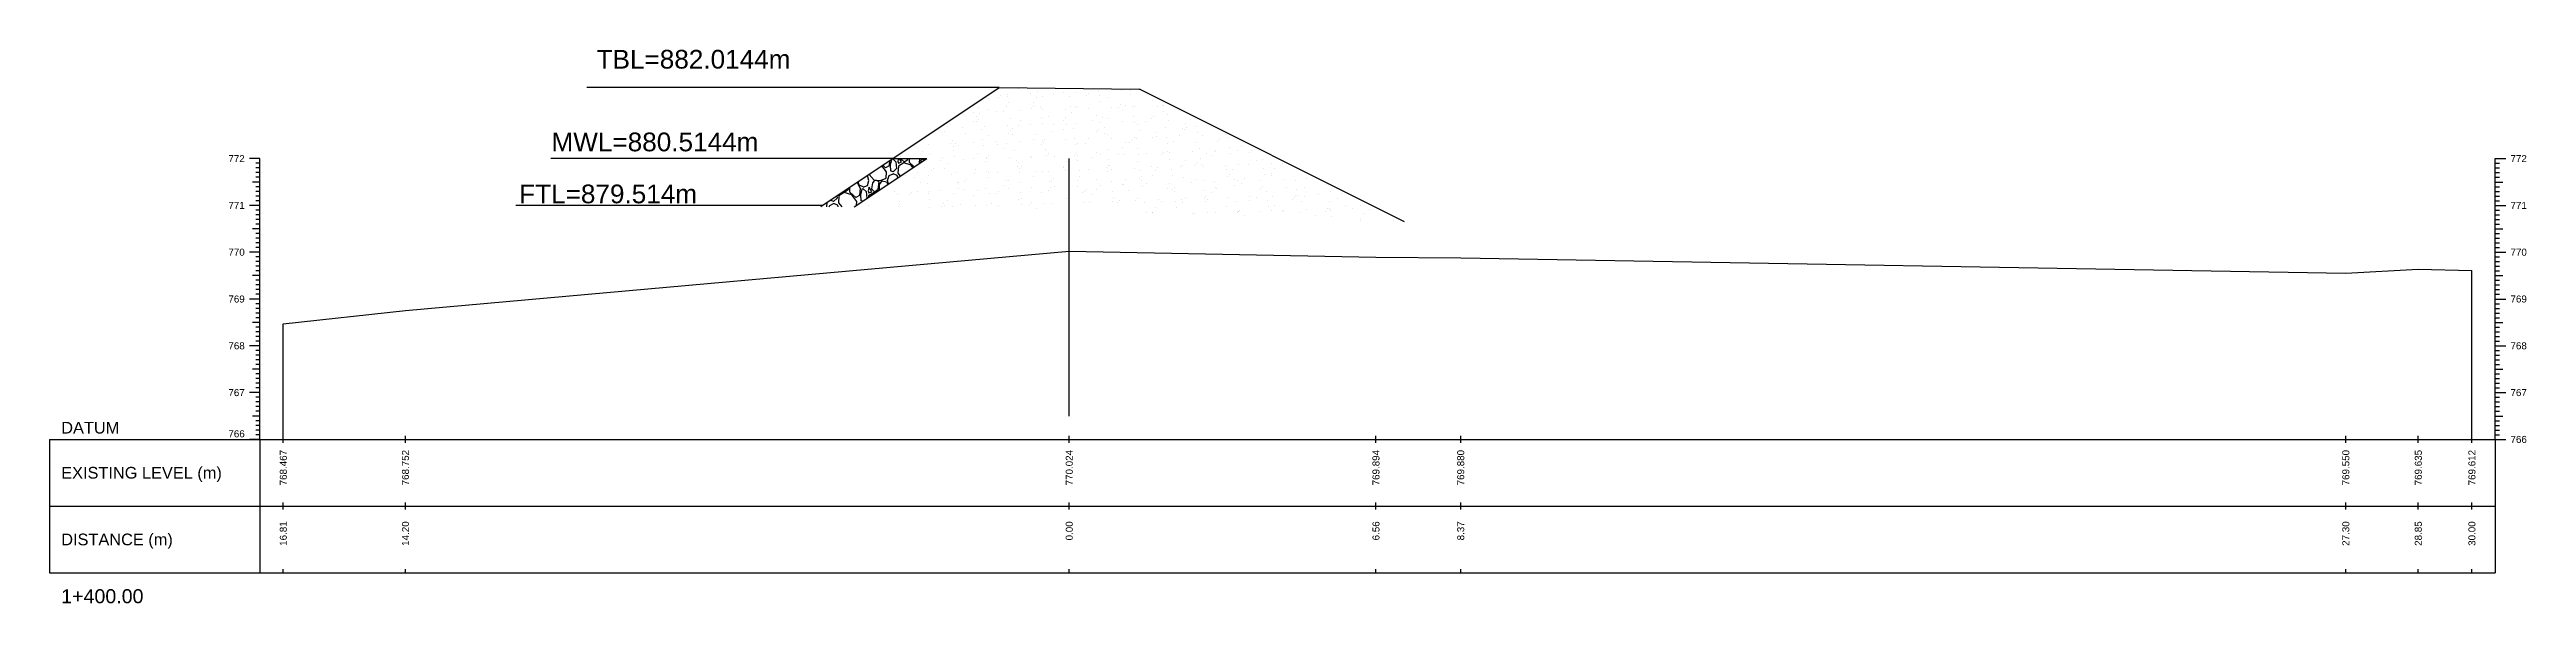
# Model space of a CAD drawing. Header units: millimetres. Extents: x 505 to 14020, y 627 to 6964.
# Drawn here: x 10190 to 10720, y 5334 to 5452 of the extents above; entities that cross this region are included whole.
import ezdxf
from ezdxf.enums import TextEntityAlignment as Align

# ---------------------------------------------------------------- set-up
doc = ezdxf.new("R2010")
doc.units = ezdxf.units.MM
for name, color, linetype in [('CL', 4, 'Continuous'), ('CS_Drawing', 7, 'Continuous'), ('GL', 3, 'Continuous')]:
    doc.layers.add(name, color=color, linetype=linetype)
doc.styles.get("Standard").update_dxf_attribs({"font": 'arial.ttf'})

msp = doc.modelspace()

# ---------------------------------------------------------------- texts
at = {"color": 1, "insert": (10348.361, 5451.779), "char_height": 4, "attachment_point": 3}
msp.add_mtext_dynamic_manual_height_columns('TBL=882.0144m', width=39.40702, gutter_width=20, heights=[0], dxfattribs=at)
at = {"color": 4, "insert": (10341.499, 5434.107), "char_height": 4, "attachment_point": 3}
msp.add_mtext_dynamic_manual_height_columns('MWL=880.5144m', width=39.40702, gutter_width=20, heights=[0], dxfattribs=at)
at = {"color": 6, "insert": (10328.386, 5423.001), "char_height": 4, "attachment_point": 3}
msp.add_mtext_dynamic_manual_height_columns('FTL=879.514m', width=39.40702, gutter_width=20, heights=[0], dxfattribs=at)
at = {"layer": 'CS_Drawing'}
for s, p in [('772', (10231.638, 5428.546)), ('771', (10231.638, 5418.546)), ('770', (10231.638, 5408.546)), ('769', (10231.638, 5398.546)), ('768', (10231.638, 5388.546)), ('767', (10231.638, 5378.546))]:
    msp.add_text(s, height=1.5, dxfattribs=at).set_placement(p, align=Align.MIDDLE_RIGHT)
for s, height, p in [('772', 1.5, (10716.238, 5428.546)), ('771', 1.5, (10716.238, 5418.546)), ('770', 1.5, (10716.238, 5408.546)), ('769', 1.5, (10716.238, 5398.546)), ('768', 1.5, (10716.238, 5388.546)), ('767', 1.5, (10716.238, 5378.546)), ('DATUM', 2.5, (10192.388, 5371.046)), ('766', 1.5, (10716.238, 5368.546)), ('766', 1.5, (10716.238, 5368.546)), ('EXISTING LEVEL (m)', 2.5, (10192.388, 5361.421)), ('DISTANCE (m)', 2.5, (10192.388, 5347.171)), ('1+400.00', 3, (10192.388, 5335.046))]:
    msp.add_text(s, height=height, dxfattribs=at).set_placement(p, align=Align.MIDDLE_LEFT)
msp.add_text('766', height=1.5, dxfattribs=at).set_placement((10231.638, 5368.996), align=Align.RIGHT)
for s, p in [('768.467', (10239.888, 5366.296)), ('768.752', (10266.008, 5366.296)), ('770.024', (10407.983, 5366.296)), ('769.894', (10473.585, 5366.296)), ('769.880', (10491.706, 5366.296)), ('769.550', (10681.008, 5366.296)), ('769.635', (10696.52, 5366.296)), ('769.612', (10707.988, 5366.296)), ('16.81', (10239.888, 5351.046)), ('14.20', (10266.008, 5351.046)), ('0.00', (10407.983, 5351.046)), ('6.56', (10473.585, 5351.046)), ('8.37', (10491.706, 5351.046)), ('27.30', (10681.008, 5351.046)), ('28.85', (10696.52, 5351.046)), ('30.00', (10707.988, 5351.046))]:
    msp.add_text(s, height=1.5, rotation=90, dxfattribs=at).set_placement(p, align=Align.MIDDLE_RIGHT)

# ---------------------------------------------------------------- linework, layer by layer
at = {"color": 1}
msp.add_line((10392.989, 5443.711), (10304.823, 5443.711), dxfattribs=at)
for p, q in [((10354.85, 5418.285), (10392.989, 5443.711)), ((10392.989, 5443.711), (10422.987, 5443.381)), ((10479.711, 5415.019), (10422.987, 5443.381)), ((10361.971, 5418.225), (10377.524, 5428.593)), ((10370.242, 5428.546), (10377.524, 5428.593))]:
    msp.add_line(p, q)
at = {"linetype": 'Continuous'}
for p, q in [((10390.707, 5441.388), (10390.707, 5441.388)), ((10392.816, 5441.632), (10392.816, 5441.632)), ((10393.245, 5442.1), (10393.245, 5442.1)), ((10394.768, 5442.217), (10394.768, 5442.217)), ((10394.847, 5441.844), (10394.847, 5441.844)), ((10397.067, 5443.439), (10397.067, 5443.439)), ((10399.662, 5442.377), (10399.662, 5442.377)), ((10400.971, 5441.634), (10400.971, 5441.634)), ((10401.29, 5442.864), (10401.29, 5442.864)), ((10402.27, 5441.88), (10402.27, 5441.88)), ((10404.556, 5442.537), (10404.556, 5442.537)), ((10406.649, 5442.615), (10406.649, 5442.615)), ((10408.012, 5441.755), (10408.012, 5441.755)), ((10409.45, 5442.697), (10409.45, 5442.697)), ((10411.586, 5441.979), (10411.586, 5441.979)), ((10412.015, 5442.447), (10412.015, 5442.447)), ((10414.344, 5442.857), (10414.344, 5442.857)), ((10414.552, 5442.032), (10414.552, 5442.032)), ((10414.726, 5440.71), (10414.726, 5440.71)), ((10416.163, 5441.683), (10416.163, 5441.683)), ((10419.238, 5443.017), (10419.238, 5443.017)), ((10420.994, 5443.052), (10420.994, 5443.052)), ((10421.04, 5442.227), (10421.04, 5442.227)), ((10425.745, 5440.859), (10425.745, 5440.859)), ((10381.89, 5435.48), (10381.89, 5435.48)), ((10382.485, 5435.838), (10382.485, 5435.838)), ((10387.568, 5436.46), (10387.568, 5436.46)), ((10387.608, 5438.471), (10387.608, 5438.471)), ((10388.046, 5436.426), (10388.046, 5436.426)), ((10388.25, 5437.532), (10388.25, 5437.532)), ((10388.475, 5436.894), (10388.475, 5436.894)), ((10388.579, 5439.502), (10388.579, 5439.502)), ((10388.753, 5438.18), (10388.753, 5438.18)), ((10389.958, 5435.408), (10389.958, 5435.408)), ((10390.5, 5439.104), (10390.5, 5439.104)), ((10392.502, 5438.631), (10392.502, 5438.631)), ((10393.928, 5438.512), (10393.928, 5438.512)), ((10394.61, 5439.583), (10394.61, 5439.583)), ((10394.852, 5435.568), (10394.852, 5435.568)), ((10395.021, 5440.522), (10395.021, 5440.522)), ((10395.476, 5437.072), (10395.476, 5437.072)), ((10397.081, 5435.529), (10397.081, 5435.529)), ((10397.396, 5438.791), (10397.396, 5438.791)), ((10397.499, 5436.674), (10397.499, 5436.674)), ((10399.747, 5435.728), (10399.747, 5435.728)), ((10399.816, 5439.202), (10399.816, 5439.202)), ((10400.245, 5439.67), (10400.245, 5439.67)), ((10400.288, 5440.563), (10400.288, 5440.563)), ((10401.744, 5439.414), (10401.744, 5439.414)), ((10402.016, 5437.349), (10402.016, 5437.349)), ((10402.19, 5436.026), (10402.19, 5436.026)), ((10402.29, 5438.951), (10402.29, 5438.951)), ((10403.442, 5437.58), (10403.442, 5437.58)), ((10404.641, 5435.888), (10404.641, 5435.888)), ((10406.816, 5436.773), (10406.816, 5436.773)), ((10407.184, 5439.111), (10407.184, 5439.111)), ((10407.245, 5437.241), (10407.245, 5437.241)), ((10407.346, 5435.776), (10407.346, 5435.776)), ((10408.284, 5439.69), (10408.284, 5439.69)), ((10408.458, 5438.368), (10408.458, 5438.368)), ((10409.27, 5439.451), (10409.27, 5439.451)), ((10409.535, 5436.048), (10409.535, 5436.048)), ((10409.802, 5439.632), (10409.802, 5439.632)), ((10412.079, 5439.271), (10412.079, 5439.271)), ((10413.024, 5436.756), (10413.024, 5436.756)), ((10413.706, 5437.827), (10413.706, 5437.827)), ((10414.429, 5436.208), (10414.429, 5436.208)), ((10415.18, 5437.26), (10415.18, 5437.26)), ((10416.269, 5437.021), (10416.269, 5437.021)), ((10416.973, 5439.431), (10416.973, 5439.431)), ((10418.586, 5439.549), (10418.586, 5439.549)), ((10419.015, 5440.017), (10419.015, 5440.017)), ((10419.323, 5436.368), (10419.323, 5436.368)), ((10419.384, 5438.807), (10419.384, 5438.807)), ((10420.066, 5439.878), (10420.066, 5439.878)), ((10421.448, 5439.602), (10421.448, 5439.602)), ((10421.72, 5437.537), (10421.72, 5437.537)), ((10421.867, 5439.591), (10421.867, 5439.591)), ((10421.894, 5436.215), (10421.894, 5436.215)), ((10422.537, 5435.825), (10422.537, 5435.825)), ((10424.217, 5436.528), (10424.217, 5436.528)), ((10425.586, 5437.12), (10425.586, 5437.12)), ((10426.015, 5437.588), (10426.015, 5437.588)), ((10426.761, 5439.751), (10426.761, 5439.751)), ((10427.988, 5439.879), (10427.988, 5439.879)), ((10428.04, 5439.798), (10428.04, 5439.798)), ((10428.162, 5438.557), (10428.162, 5438.557)), ((10428.898, 5437.876), (10428.898, 5437.876)), ((10429.111, 5436.688), (10429.111, 5436.688)), ((10432.802, 5436.071), (10432.802, 5436.071)), ((10434.005, 5436.848), (10434.005, 5436.848)), ((10435.157, 5435.384), (10435.157, 5435.384)), ((10377.789, 5431.654), (10377.789, 5431.654)), ((10380.17, 5435.088), (10380.17, 5435.088)), ((10381.207, 5434.409), (10381.207, 5434.409)), ((10382.683, 5431.814), (10382.683, 5431.814)), ((10382.939, 5432.388), (10382.939, 5432.388)), ((10383.211, 5430.323), (10383.211, 5430.323)), ((10383.275, 5431.22), (10383.275, 5431.22)), ((10383.704, 5431.688), (10383.704, 5431.688)), ((10384.361, 5431.426), (10384.361, 5431.426)), ((10385.064, 5435.248), (10385.064, 5435.248)), ((10385.729, 5433.897), (10385.729, 5433.897)), ((10387.577, 5431.974), (10387.577, 5431.974)), ((10389.208, 5434.73), (10389.208, 5434.73)), ((10389.479, 5432.665), (10389.479, 5432.665)), ((10389.653, 5431.343), (10389.653, 5431.343)), ((10390.721, 5433.478), (10390.721, 5433.478)), ((10392.471, 5432.134), (10392.471, 5432.134)), ((10392.729, 5431.468), (10392.729, 5431.468)), ((10393.942, 5430.602), (10393.942, 5430.602)), ((10394.625, 5431.673), (10394.625, 5431.673)), ((10395.046, 5433.996), (10395.046, 5433.996)), ((10395.475, 5434.464), (10395.475, 5434.464)), ((10395.748, 5435.007), (10395.748, 5435.007)), ((10395.922, 5433.685), (10395.922, 5433.685)), ((10396.376, 5430.235), (10396.376, 5430.235)), ((10397.365, 5432.294), (10397.365, 5432.294)), ((10400.303, 5432.653), (10400.303, 5432.653)), ((10400.985, 5433.724), (10400.985, 5433.724)), ((10402.045, 5431.567), (10402.045, 5431.567)), ((10402.259, 5432.454), (10402.259, 5432.454)), ((10402.474, 5432.035), (10402.474, 5432.035)), ((10402.644, 5432.576), (10402.644, 5432.576)), ((10402.916, 5430.511), (10402.916, 5430.511)), ((10404.499, 5434.245), (10404.499, 5434.245)), ((10406.663, 5434.705), (10406.663, 5434.705)), ((10407.153, 5432.614), (10407.153, 5432.614)), ((10408.912, 5434.918), (10408.912, 5434.918)), ((10409.184, 5432.853), (10409.184, 5432.853)), ((10409.358, 5431.531), (10409.358, 5431.531)), ((10409.817, 5431.722), (10409.817, 5431.722)), ((10411.499, 5431.815), (10411.499, 5431.815)), ((10412.047, 5432.774), (10412.047, 5432.774)), ((10413.816, 5434.343), (10413.816, 5434.343)), ((10414.245, 5434.811), (10414.245, 5434.811)), ((10415.452, 5435.195), (10415.452, 5435.195)), ((10415.626, 5433.873), (10415.626, 5433.873)), ((10416.08, 5430.423), (10416.08, 5430.423)), ((10416.177, 5433.773), (10416.177, 5433.773)), ((10416.942, 5432.934), (10416.942, 5432.934)), ((10419.398, 5430.897), (10419.398, 5430.897)), ((10420.081, 5431.969), (10420.081, 5431.969)), ((10420.815, 5431.914), (10420.815, 5431.914)), ((10421.244, 5432.382), (10421.244, 5432.382)), ((10421.836, 5433.094), (10421.836, 5433.094)), ((10422.348, 5432.765), (10422.348, 5432.765)), ((10422.62, 5430.7), (10422.62, 5430.7)), ((10423.269, 5434.592), (10423.269, 5434.592)), ((10425.759, 5432.949), (10425.759, 5432.949)), ((10426.441, 5434.02), (10426.441, 5434.02)), ((10426.73, 5433.254), (10426.73, 5433.254)), ((10428.617, 5435.107), (10428.617, 5435.107)), ((10428.888, 5433.042), (10428.888, 5433.042)), ((10429.062, 5431.72), (10429.062, 5431.72)), ((10430.269, 5432.162), (10430.269, 5432.162)), ((10431.624, 5433.414), (10431.624, 5433.414)), ((10432.119, 5435), (10432.119, 5435)), ((10432.586, 5434.69), (10432.586, 5434.69)), ((10433.015, 5435.158), (10433.015, 5435.158)), ((10435.273, 5432.017), (10435.273, 5432.017)), ((10435.331, 5434.062), (10435.331, 5434.062)), ((10435.785, 5430.612), (10435.785, 5430.612)), ((10436.518, 5433.574), (10436.518, 5433.574)), ((10439.147, 5430.148), (10439.147, 5430.148)), ((10439.176, 5430.213), (10439.176, 5430.213)), ((10439.585, 5432.261), (10439.585, 5432.261)), ((10440.014, 5432.729), (10440.014, 5432.729)), ((10441.412, 5433.734), (10441.412, 5433.734)), ((10442.053, 5432.953), (10442.053, 5432.953)), ((10442.325, 5430.888), (10442.325, 5430.888)), ((10444.041, 5430.308), (10444.041, 5430.308)), ((10444.855, 5431.193), (10444.855, 5431.193)), ((10447.014, 5430.299), (10447.014, 5430.299)), ((10365.146, 5423.886), (10364.835, 5424.942)), ((10365.176, 5425.169), (10366.289, 5423.95)), ((10368.892, 5425.728), (10367.914, 5426.994)), ((10368.702, 5426.553), (10368.085, 5427.108)), ((10369.464, 5426.998), (10368.702, 5426.553)), ((10368.829, 5424.394), (10368.892, 5425.728)), ((10369.083, 5423.886), (10369.464, 5424.902)), ((10369.551, 5428.085), (10369.464, 5426.998)), ((10369.464, 5424.902), (10370.289, 5425.283)), ((10369.963, 5428.36), (10369.654, 5427.125)), ((10369.654, 5427.125), (10369.781, 5425.918)), ((10370.289, 5425.728), (10369.781, 5425.918)), ((10370.289, 5428.458), (10370.033, 5428.407)), ((10370.289, 5428.458), (10370.924, 5427.887)), ((10371.051, 5426.426), (10370.289, 5425.728)), ((10371.178, 5424.966), (10370.289, 5425.283)), ((10370.924, 5427.887), (10371.051, 5426.426)), ((10371.327, 5424.462), (10371.178, 5424.966)), ((10371.485, 5428.554), (10371.305, 5428.014)), ((10371.305, 5428.014), (10371.496, 5427.569)), ((10371.432, 5426.934), (10371.305, 5425.41)), ((10371.305, 5425.41), (10371.852, 5424.812)), ((10372.575, 5427.633), (10371.432, 5426.934)), ((10371.496, 5427.569), (10372.131, 5427.823)), ((10372.131, 5427.823), (10371.692, 5428.556)), ((10371.934, 5428.911), (10371.934, 5428.911)), ((10372.082, 5428.558), (10372.067, 5428.458)), ((10372.067, 5428.458), (10372.702, 5427.823)), ((10374.163, 5427.125), (10372.575, 5427.633)), ((10372.702, 5427.823), (10373.464, 5428.331)), ((10372.979, 5424.845), (10372.979, 5424.845)), ((10373.464, 5428.331), (10373.493, 5428.567)), ((10373.782, 5427.696), (10373.782, 5428.569)), ((10374.802, 5426.778), (10373.782, 5427.696)), ((10374.557, 5426.615), (10374.163, 5427.125)), ((10375.544, 5425.519), (10375.544, 5425.519)), ((10375.941, 5428.583), (10375.852, 5427.479)), ((10376.322, 5428.395), (10376.141, 5427.671)), ((10376.639, 5428.458), (10376.322, 5428.395)), ((10376.639, 5428.458), (10376.93, 5428.197)), ((10376.671, 5430.046), (10376.671, 5430.046)), ((10376.943, 5427.981), (10376.943, 5427.981)), ((10377.117, 5426.659), (10377.117, 5426.659)), ((10377.873, 5425.005), (10377.873, 5425.005)), ((10378, 5429.375), (10378, 5429.375)), ((10378.505, 5426.013), (10378.505, 5426.013)), ((10378.934, 5426.482), (10378.934, 5426.482)), ((10380.417, 5428.228), (10380.417, 5428.228)), ((10380.959, 5428.691), (10380.959, 5428.691)), ((10381.222, 5426.499), (10381.222, 5426.499)), ((10381.904, 5427.57), (10381.904, 5427.57)), ((10382.767, 5425.165), (10382.767, 5425.165)), ((10383.385, 5429.001), (10383.385, 5429.001)), ((10383.84, 5425.551), (10383.84, 5425.551)), ((10385.311, 5428.388), (10385.311, 5428.388)), ((10387.582, 5428.551), (10387.582, 5428.551)), ((10387.662, 5425.325), (10387.662, 5425.325)), ((10387.958, 5426.262), (10387.958, 5426.262)), ((10388.264, 5429.622), (10388.264, 5429.622)), ((10390.108, 5427.893), (10390.108, 5427.893)), ((10390.205, 5428.548), (10390.205, 5428.548)), ((10390.275, 5428.79), (10390.275, 5428.79)), ((10390.38, 5425.828), (10390.38, 5425.828)), ((10390.704, 5429.258), (10390.704, 5429.258)), ((10390.735, 5425.568), (10390.735, 5425.568)), ((10392.556, 5425.485), (10392.556, 5425.485)), ((10395.1, 5428.708), (10395.1, 5428.708)), ((10396.648, 5428.17), (10396.648, 5428.17)), ((10396.822, 5426.848), (10396.822, 5426.848)), ((10397.096, 5427.619), (10397.096, 5427.619)), ((10397.275, 5426.361), (10397.275, 5426.361)), ((10397.45, 5425.645), (10397.45, 5425.645)), ((10397.704, 5426.829), (10397.704, 5426.829)), ((10399.729, 5429.038), (10399.729, 5429.038)), ((10399.994, 5428.868), (10399.994, 5428.868)), ((10401, 5425.814), (10401, 5425.814)), ((10402.344, 5425.805), (10402.344, 5425.805)), ((10403.09, 5429.189), (10403.09, 5429.189)), ((10403.456, 5429.67), (10403.456, 5429.67)), ((10403.544, 5425.739), (10403.544, 5425.739)), ((10404.888, 5429.028), (10404.888, 5429.028)), ((10406.678, 5426.795), (10406.678, 5426.795)), ((10406.728, 5426.609), (10406.728, 5426.609)), ((10407.238, 5425.965), (10407.238, 5425.965)), ((10407.36, 5427.866), (10407.36, 5427.866)), ((10409.045, 5429.137), (10409.045, 5429.137)), ((10409.474, 5429.605), (10409.474, 5429.605)), ((10409.782, 5429.188), (10409.782, 5429.188)), ((10409.812, 5428.081), (10409.812, 5428.081)), ((10410.084, 5426.016), (10410.084, 5426.016)), ((10412.132, 5426.125), (10412.132, 5426.125)), ((10413.038, 5428.846), (10413.038, 5428.846)), ((10413.72, 5429.917), (10413.72, 5429.917)), ((10414.676, 5429.348), (10414.676, 5429.348)), ((10416.045, 5426.708), (10416.045, 5426.708)), ((10416.191, 5425.863), (10416.191, 5425.863)), ((10416.352, 5428.358), (10416.352, 5428.358)), ((10416.474, 5427.176), (10416.474, 5427.176)), ((10416.526, 5427.036), (10416.526, 5427.036)), ((10417.026, 5426.285), (10417.026, 5426.285)), ((10418.499, 5429.386), (10418.499, 5429.386)), ((10419.57, 5429.508), (10419.57, 5429.508)), ((10421.921, 5426.445), (10421.921, 5426.445)), ((10422.552, 5427.915), (10422.552, 5427.915)), ((10422.794, 5429.378), (10422.794, 5429.378)), ((10423.249, 5425.928), (10423.249, 5425.928)), ((10424.464, 5429.668), (10424.464, 5429.668)), ((10425.498, 5426.956), (10425.498, 5426.956)), ((10425.773, 5425.039), (10425.773, 5425.039)), ((10426.456, 5426.11), (10426.456, 5426.11)), ((10426.815, 5426.605), (10426.815, 5426.605)), ((10427.815, 5429.484), (10427.815, 5429.484)), ((10428.244, 5429.952), (10428.244, 5429.952)), ((10428.912, 5429.966), (10428.912, 5429.966)), ((10429.358, 5429.828), (10429.358, 5429.828)), ((10429.517, 5428.27), (10429.517, 5428.27)), ((10429.789, 5426.205), (10429.789, 5426.205)), ((10429.963, 5424.883), (10429.963, 5424.883)), ((10431.709, 5426.765), (10431.709, 5426.765)), ((10432.134, 5427.09), (10432.134, 5427.09)), ((10432.816, 5428.161), (10432.816, 5428.161)), ((10434.253, 5429.988), (10434.253, 5429.988)), ((10434.815, 5427.055), (10434.815, 5427.055)), ((10435.244, 5427.523), (10435.244, 5427.523)), ((10436.057, 5428.547), (10436.057, 5428.547)), ((10436.231, 5427.225), (10436.231, 5427.225)), ((10436.603, 5426.925), (10436.603, 5426.925)), ((10437.269, 5429.733), (10437.269, 5429.733)), ((10438.494, 5429.142), (10438.494, 5429.142)), ((10441.497, 5427.085), (10441.497, 5427.085)), ((10441.647, 5426.159), (10441.647, 5426.159)), ((10442.244, 5425.093), (10442.244, 5425.093)), ((10442.499, 5429.566), (10442.499, 5429.566)), ((10442.953, 5426.116), (10442.953, 5426.116)), ((10444.268, 5427.303), (10444.268, 5427.303)), ((10446.391, 5427.245), (10446.391, 5427.245)), ((10446.585, 5429.831), (10446.585, 5429.831)), ((10448.008, 5428.21), (10448.008, 5428.21)), ((10449.221, 5428.458), (10449.221, 5428.458)), ((10449.493, 5426.393), (10449.493, 5426.393)), ((10449.667, 5425.071), (10449.667, 5425.071)), ((10451.229, 5425.334), (10451.229, 5425.334)), ((10451.268, 5424.874), (10451.268, 5424.874)), ((10451.285, 5427.405), (10451.285, 5427.405)), ((10451.912, 5426.406), (10451.912, 5426.406)), ((10453.585, 5427.402), (10453.585, 5427.402)), ((10357.061, 5419.759), (10357.081, 5419.568)), ((10357.589, 5419.378), (10357.081, 5419.568)), ((10358.351, 5420.076), (10357.589, 5419.378)), ((10358.307, 5420.589), (10358.351, 5420.076)), ((10358.732, 5420.584), (10358.605, 5419.06)), ((10359.875, 5421.283), (10358.732, 5420.584)), ((10359.855, 5421.621), (10360.002, 5421.473)), ((10361.463, 5420.775), (10359.875, 5421.283)), ((10360.002, 5421.473), (10360.764, 5421.981)), ((10360.764, 5421.981), (10360.796, 5422.249)), ((10361.082, 5421.346), (10361.082, 5422.439)), ((10362.352, 5420.203), (10361.082, 5421.346)), ((10362.542, 5419.378), (10361.463, 5420.775)), ((10363.114, 5420.648), (10362.352, 5420.203)), ((10362.603, 5423.453), (10363.241, 5422.235)), ((10363.05, 5422.87), (10362.822, 5423.6)), ((10363.939, 5422.489), (10363.05, 5422.87)), ((10363.241, 5422.235), (10363.114, 5420.648)), ((10363.622, 5422.045), (10363.304, 5420.775)), ((10363.304, 5420.775), (10363.431, 5419.568)), ((10363.787, 5419.435), (10363.431, 5419.568)), ((10363.939, 5422.108), (10363.622, 5422.045)), ((10363.939, 5422.426), (10364.828, 5422.807)), ((10363.939, 5422.108), (10364.574, 5421.537)), ((10364.574, 5421.537), (10364.701, 5420.076)), ((10364.701, 5420.076), (10364.576, 5419.961)), ((10364.828, 5422.807), (10365.146, 5423.886)), ((10365.209, 5422.426), (10364.955, 5421.664)), ((10364.955, 5421.664), (10365.146, 5421.219)), ((10365.082, 5420.584), (10365.057, 5420.282)), ((10366.225, 5421.283), (10365.082, 5420.584)), ((10365.146, 5421.219), (10365.781, 5421.473)), ((10365.781, 5421.473), (10365.209, 5422.426)), ((10365.908, 5423.378), (10365.717, 5422.108)), ((10365.717, 5422.108), (10366.352, 5421.473)), ((10366.352, 5423.886), (10365.908, 5423.378)), ((10366.45, 5421.211), (10366.225, 5421.283)), ((10366.289, 5423.95), (10367.622, 5423.886)), ((10366.733, 5423.886), (10366.352, 5423.886)), ((10366.352, 5421.473), (10367.114, 5421.981)), ((10367.305, 5423.569), (10366.733, 5423.886)), ((10367.114, 5421.981), (10367.305, 5423.569)), ((10367.432, 5422.997), (10368.003, 5423.823)), ((10367.432, 5421.865), (10367.432, 5422.997)), ((10367.622, 5423.886), (10368.829, 5424.394)), ((10368.003, 5423.823), (10368.892, 5423.569)), ((10368.501, 5422.396), (10368.501, 5422.396)), ((10368.892, 5423.569), (10369.176, 5423.028)), ((10369.321, 5423.125), (10369.083, 5423.886)), ((10370.598, 5421.411), (10370.598, 5421.411)), ((10371.303, 5420.867), (10371.303, 5420.867)), ((10373.734, 5420.807), (10373.734, 5420.807)), ((10374.163, 5421.276), (10374.163, 5421.276)), ((10374.861, 5424.448), (10374.861, 5424.448)), ((10375.492, 5421.571), (10375.492, 5421.571)), ((10376.188, 5423.485), (10376.188, 5423.485)), ((10377.571, 5423.209), (10377.571, 5423.209)), ((10377.843, 5421.144), (10377.843, 5421.144)), ((10378.014, 5421.465), (10378.014, 5421.465)), ((10378.017, 5419.822), (10378.017, 5419.822)), ((10380.386, 5421.731), (10380.386, 5421.731)), ((10381.918, 5419.66), (10381.918, 5419.66)), ((10383.188, 5421.056), (10383.188, 5421.056)), ((10384.111, 5423.486), (10384.111, 5423.486)), ((10384.285, 5422.164), (10384.285, 5422.164)), ((10384.375, 5423.516), (10384.375, 5423.516)), ((10385.28, 5421.891), (10385.28, 5421.891)), ((10385.505, 5423.584), (10385.505, 5423.584)), ((10385.934, 5424.052), (10385.934, 5424.052)), ((10387.596, 5420.641), (10387.596, 5420.641)), ((10388.279, 5421.712), (10388.279, 5421.712)), ((10390.174, 5422.051), (10390.174, 5422.051)), ((10390.554, 5424.506), (10390.554, 5424.506)), ((10391.008, 5421.056), (10391.008, 5421.056)), ((10392.504, 5421.154), (10392.504, 5421.154)), ((10392.933, 5421.623), (10392.933, 5421.623)), ((10393.957, 5422.692), (10393.957, 5422.692)), ((10394.639, 5423.763), (10394.639, 5423.763)), ((10394.958, 5423.832), (10394.958, 5423.832)), ((10395.068, 5422.211), (10395.068, 5422.211)), ((10397.11, 5419.709), (10397.11, 5419.709)), ((10397.276, 5423.397), (10397.276, 5423.397)), ((10397.548, 5421.333), (10397.548, 5421.333)), ((10397.722, 5420.01), (10397.722, 5420.01)), ((10399.963, 5422.371), (10399.963, 5422.371)), ((10400.317, 5424.743), (10400.317, 5424.743)), ((10401.958, 5421.403), (10401.958, 5421.403)), ((10403.471, 5421.761), (10403.471, 5421.761)), ((10403.816, 5423.674), (10403.816, 5423.674)), ((10403.99, 5422.352), (10403.99, 5422.352)), ((10404.275, 5423.931), (10404.275, 5423.931)), ((10404.704, 5424.399), (10404.704, 5424.399)), ((10404.857, 5422.531), (10404.857, 5422.531)), ((10407.374, 5419.956), (10407.374, 5419.956)), ((10409.751, 5422.691), (10409.751, 5422.691)), ((10409.831, 5423.812), (10409.831, 5423.812)), ((10410.258, 5424.694), (10410.258, 5424.694)), ((10410.712, 5421.244), (10410.712, 5421.244)), ((10411.274, 5421.502), (10411.274, 5421.502)), ((10411.703, 5421.97), (10411.703, 5421.97)), ((10413.052, 5420.936), (10413.052, 5420.936)), ((10413.728, 5424.179), (10413.728, 5424.179)), ((10413.735, 5422.007), (10413.735, 5422.007)), ((10414.645, 5422.851), (10414.645, 5422.851)), ((10416.98, 5423.586), (10416.98, 5423.586)), ((10417.252, 5421.521), (10417.252, 5421.521)), ((10417.426, 5420.199), (10417.426, 5420.199)), ((10418.703, 5419.54), (10418.703, 5419.54)), ((10419.413, 5422.988), (10419.413, 5422.988)), ((10419.539, 5423.011), (10419.539, 5423.011)), ((10420.095, 5424.059), (10420.095, 5424.059)), ((10420.728, 5421.75), (10420.728, 5421.75)), ((10422.168, 5419.585), (10422.168, 5419.585)), ((10422.566, 5420.005), (10422.566, 5420.005)), ((10423.045, 5424.278), (10423.045, 5424.278)), ((10423.474, 5424.746), (10423.474, 5424.746)), ((10423.52, 5423.863), (10423.52, 5423.863)), ((10423.694, 5422.541), (10423.694, 5422.541)), ((10424.433, 5423.171), (10424.433, 5423.171)), ((10427.062, 5419.745), (10427.062, 5419.745)), ((10428.927, 5422.056), (10428.927, 5422.056)), ((10429.327, 5423.331), (10429.327, 5423.331)), ((10430.044, 5421.849), (10430.044, 5421.849)), ((10430.417, 5421.433), (10430.417, 5421.433)), ((10430.473, 5422.317), (10430.473, 5422.317)), ((10431.956, 5419.905), (10431.956, 5419.905)), ((10432.498, 5424.527), (10432.498, 5424.527)), ((10432.83, 5420.251), (10432.83, 5420.251)), ((10434.221, 5423.491), (10434.221, 5423.491)), ((10435.287, 5424.107), (10435.287, 5424.107)), ((10436.685, 5423.775), (10436.685, 5423.775)), ((10436.85, 5420.065), (10436.85, 5420.065)), ((10436.957, 5421.71), (10436.957, 5421.71)), ((10437.131, 5420.387), (10437.131, 5420.387)), ((10437.473, 5419.887), (10437.473, 5419.887)), ((10438.508, 5421.232), (10438.508, 5421.232)), ((10439.116, 5423.651), (10439.116, 5423.651)), ((10439.191, 5422.303), (10439.191, 5422.303)), ((10439.498, 5422.097), (10439.498, 5422.097)), ((10441.744, 5420.225), (10441.744, 5420.225)), ((10441.815, 5424.625), (10441.815, 5424.625)), ((10443.225, 5424.051), (10443.225, 5424.051)), ((10443.399, 5422.729), (10443.399, 5422.729)), ((10444.01, 5423.811), (10444.01, 5423.811)), ((10444.869, 5423.283), (10444.869, 5423.283)), ((10445.551, 5424.354), (10445.551, 5424.354)), ((10446.498, 5419.668), (10446.498, 5419.668)), ((10446.638, 5420.385), (10446.638, 5420.385)), ((10448.022, 5420.3), (10448.022, 5420.3)), ((10448.814, 5422.196), (10448.814, 5422.196)), ((10448.904, 5423.971), (10448.904, 5423.971)), ((10449.243, 5422.664), (10449.243, 5422.664)), ((10450.121, 5421.621), (10450.121, 5421.621)), ((10450.393, 5419.556), (10450.393, 5419.556)), ((10451.532, 5420.545), (10451.532, 5420.545)), ((10453.798, 5424.131), (10453.798, 5424.131)), ((10454.383, 5422.352), (10454.383, 5422.352)), ((10455.814, 5419.766), (10455.814, 5419.766)), ((10456.243, 5420.234), (10456.243, 5420.234)), ((10456.389, 5423.963), (10456.389, 5423.963)), ((10456.427, 5420.705), (10456.427, 5420.705)), ((10456.661, 5421.898), (10456.661, 5421.898)), ((10456.835, 5420.576), (10456.835, 5420.576)), ((10458.268, 5422.444), (10458.268, 5422.444)), ((10458.286, 5420.547), (10458.286, 5420.547)), ((10458.692, 5424.291), (10458.692, 5424.291)), ((10460.743, 5424.403), (10460.743, 5424.403)), ((10461.321, 5420.865), (10461.321, 5420.865)), ((10463.103, 5422.918), (10463.103, 5422.918)), ((10463.965, 5421.527), (10463.965, 5421.527)), ((10465.268, 5420.015), (10465.268, 5420.015)), ((10466.215, 5421.025), (10466.215, 5421.025)), ((10470.098, 5419.745), (10470.098, 5419.745)), ((10356.14, 5418.274), (10356.183, 5419.173)), ((10356.658, 5418.269), (10356.764, 5418.552)), ((10356.764, 5418.552), (10357.589, 5418.933)), ((10358.478, 5418.616), (10357.589, 5418.933)), ((10358.585, 5418.253), (10358.478, 5418.616)), ((10358.605, 5419.06), (10359.348, 5418.247)), ((10362.393, 5418.499), (10362.393, 5418.499)), ((10362.504, 5418.58), (10362.542, 5419.378)), ((10365.035, 5418.525), (10365.035, 5418.525)), ((10371.418, 5418.279), (10371.418, 5418.279)), ((10371.575, 5418.802), (10371.575, 5418.802)), ((10371.654, 5419.414), (10371.654, 5419.414)), ((10378.121, 5418.145), (10378.121, 5418.145)), ((10380.734, 5418.378), (10380.734, 5418.378)), ((10381.163, 5418.846), (10381.163, 5418.846)), ((10381.236, 5418.589), (10381.236, 5418.589)), ((10383.015, 5418.305), (10383.015, 5418.305)), ((10384.74, 5418.714), (10384.74, 5418.714)), ((10387.909, 5418.465), (10387.909, 5418.465)), ((10390.188, 5418.626), (10390.188, 5418.626)), ((10391.28, 5418.991), (10391.28, 5418.991)), ((10392.803, 5418.625), (10392.803, 5418.625)), ((10397.697, 5418.785), (10397.697, 5418.785)), ((10399.504, 5418.725), (10399.504, 5418.725)), ((10399.933, 5419.193), (10399.933, 5419.193)), ((10401.014, 5417.905), (10401.014, 5417.905)), ((10402.591, 5418.945), (10402.591, 5418.945)), ((10404.444, 5418.902), (10404.444, 5418.902)), ((10410.984, 5419.179), (10410.984, 5419.179)), ((10412.379, 5419.265), (10412.379, 5419.265)), ((10417.274, 5419.425), (10417.274, 5419.425)), ((10418.274, 5419.072), (10418.274, 5419.072)), ((10424.149, 5419.091), (10424.149, 5419.091)), ((10424.421, 5417.026), (10424.421, 5417.026)), ((10425.703, 5417.111), (10425.703, 5417.111)), ((10425.788, 5417.129), (10425.788, 5417.129)), ((10426.47, 5418.2), (10426.47, 5418.2)), ((10427.728, 5419.32), (10427.728, 5419.32)), ((10430.689, 5419.368), (10430.689, 5419.368)), ((10430.863, 5418.046), (10430.863, 5418.046)), ((10432.148, 5419.18), (10432.148, 5419.18)), ((10434.306, 5416.842), (10434.306, 5416.842)), ((10434.728, 5416.891), (10434.728, 5416.891)), ((10437.044, 5419.419), (10437.044, 5419.419)), ((10437.585, 5416.937), (10437.585, 5416.937)), ((10439.2, 5417.002), (10439.2, 5417.002)), ((10441.662, 5418.249), (10441.662, 5418.249)), ((10443.853, 5419.279), (10443.853, 5419.279)), ((10444.044, 5416.99), (10444.044, 5416.99)), ((10444.095, 5417.162), (10444.095, 5417.162)), ((10444.125, 5417.214), (10444.125, 5417.214)), ((10444.473, 5417.458), (10444.473, 5417.458)), ((10445.566, 5416.444), (10445.566, 5416.444)), ((10448.989, 5417.322), (10448.989, 5417.322)), ((10450.567, 5418.234), (10450.567, 5418.234)), ((10451.244, 5417.425), (10451.244, 5417.425)), ((10451.926, 5418.496), (10451.926, 5418.496)), ((10453.498, 5417.238), (10453.498, 5417.238)), ((10453.883, 5417.482), (10453.883, 5417.482)), ((10457.29, 5417.126), (10457.29, 5417.126)), ((10457.604, 5419.476), (10457.604, 5419.476)), ((10458.777, 5417.642), (10458.777, 5417.642)), ((10460.757, 5416.493), (10460.757, 5416.493)), ((10462.814, 5417.337), (10462.814, 5417.337)), ((10463.243, 5417.805), (10463.243, 5417.805)), ((10463.558, 5419.468), (10463.558, 5419.468)), ((10463.671, 5417.802), (10463.671, 5417.802)), ((10463.83, 5417.403), (10463.83, 5417.403)), ((10464.004, 5416.081), (10464.004, 5416.081)), ((10467.118, 5418.544), (10467.118, 5418.544)), ((10468.565, 5417.962), (10468.565, 5417.962)), ((10470.243, 5415.375), (10470.243, 5415.375)), ((10470.272, 5418.423), (10470.272, 5418.423)), ((10470.339, 5415.669), (10470.339, 5415.669)), ((10471.022, 5416.74), (10471.022, 5416.74)), ((10472.268, 5417.585), (10472.268, 5417.585)), ((10473.459, 5418.122), (10473.459, 5418.122)), ((10477.266, 5415.249), (10477.266, 5415.249)), ((10479.267, 5415.156), (10479.267, 5415.156))]:
    msp.add_line(p, q, dxfattribs=at)
at = {"color": 4}
msp.add_line((10370.242, 5428.546), (10297.076, 5428.546), dxfattribs=at)
at = {"color": 6}
msp.add_line((10355.263, 5418.56), (10289.597, 5418.56), dxfattribs=at)
at = {"layer": 'CL', "ltscale": 10}
for p, q in [((10407.988, 5398.546), (10407.988, 5428.546)), ((10407.988, 5373.546), (10407.988, 5423.546))]:
    msp.add_line(p, q, dxfattribs=at)
at = {"layer": 'CS_Drawing'}
for p, q in [((10234.888, 5428.546), (10232.638, 5428.546)), ((10234.888, 5428.546), (10233.313, 5428.546)), ((10234.888, 5428.546), (10233.988, 5428.546)), ((10234.888, 5427.546), (10233.988, 5427.546)), ((10234.888, 5426.546), (10233.988, 5426.546)), ((10234.888, 5425.546), (10233.988, 5425.546)), ((10234.888, 5368.546), (10234.888, 5428.546)), ((10712.988, 5428.546), (10715.238, 5428.546)), ((10712.988, 5428.546), (10714.563, 5428.546)), ((10712.988, 5428.546), (10713.888, 5428.546)), ((10712.988, 5368.546), (10712.988, 5428.546)), ((10712.988, 5427.546), (10713.888, 5427.546)), ((10712.988, 5426.546), (10713.888, 5426.546)), ((10712.988, 5425.546), (10713.888, 5425.546)), ((10234.888, 5423.546), (10233.313, 5423.546)), ((10234.888, 5424.546), (10233.988, 5424.546)), ((10234.888, 5423.546), (10233.988, 5423.546)), ((10234.888, 5422.546), (10233.988, 5422.546)), ((10234.888, 5421.546), (10233.988, 5421.546)), ((10234.888, 5420.546), (10233.988, 5420.546)), ((10234.888, 5419.546), (10233.988, 5419.546)), ((10712.988, 5424.546), (10713.888, 5424.546)), ((10712.988, 5423.546), (10714.563, 5423.546)), ((10712.988, 5423.546), (10713.888, 5423.546)), ((10712.988, 5422.546), (10713.888, 5422.546)), ((10712.988, 5421.546), (10713.888, 5421.546)), ((10712.988, 5420.546), (10713.888, 5420.546)), ((10712.988, 5419.546), (10713.888, 5419.546)), ((10234.888, 5418.546), (10232.638, 5418.546)), ((10234.888, 5418.546), (10233.313, 5418.546)), ((10234.888, 5418.546), (10233.988, 5418.546)), ((10234.888, 5417.546), (10233.988, 5417.546)), ((10234.888, 5416.546), (10233.988, 5416.546)), ((10234.888, 5415.546), (10233.988, 5415.546)), ((10234.888, 5414.546), (10233.988, 5414.546)), ((10712.988, 5418.546), (10715.238, 5418.546)), ((10712.988, 5418.546), (10714.563, 5418.546)), ((10712.988, 5418.546), (10713.888, 5418.546)), ((10712.988, 5417.546), (10713.888, 5417.546)), ((10712.988, 5416.546), (10713.888, 5416.546)), ((10712.988, 5415.546), (10713.888, 5415.546)), ((10712.988, 5414.546), (10713.888, 5414.546)), ((10234.888, 5413.546), (10233.313, 5413.546)), ((10234.888, 5413.546), (10233.988, 5413.546)), ((10234.888, 5412.546), (10233.988, 5412.546)), ((10234.888, 5411.546), (10233.988, 5411.546)), ((10234.888, 5410.546), (10233.988, 5410.546)), ((10234.888, 5409.546), (10233.988, 5409.546)), ((10712.988, 5413.546), (10714.563, 5413.546)), ((10712.988, 5413.546), (10713.888, 5413.546)), ((10712.988, 5412.546), (10713.888, 5412.546)), ((10712.988, 5411.546), (10713.888, 5411.546)), ((10712.988, 5410.546), (10713.888, 5410.546)), ((10712.988, 5409.546), (10713.888, 5409.546)), ((10234.888, 5408.546), (10232.638, 5408.546)), ((10234.888, 5408.546), (10233.313, 5408.546)), ((10234.888, 5408.546), (10233.988, 5408.546)), ((10234.888, 5407.546), (10233.988, 5407.546)), ((10234.888, 5406.546), (10233.988, 5406.546)), ((10234.888, 5405.546), (10233.988, 5405.546)), ((10234.888, 5404.546), (10233.988, 5404.546)), ((10707.988, 5368.546), (10707.988, 5404.666)), ((10712.988, 5408.546), (10715.238, 5408.546)), ((10712.988, 5408.546), (10714.563, 5408.546)), ((10712.988, 5408.546), (10713.888, 5408.546)), ((10712.988, 5407.546), (10713.888, 5407.546)), ((10712.988, 5406.546), (10713.888, 5406.546)), ((10712.988, 5405.546), (10713.888, 5405.546)), ((10712.988, 5404.546), (10713.888, 5404.546)), ((10234.888, 5398.546), (10232.638, 5398.546)), ((10234.888, 5403.546), (10233.313, 5403.546)), ((10234.888, 5398.546), (10233.313, 5398.546)), ((10234.888, 5403.546), (10233.988, 5403.546)), ((10234.888, 5402.546), (10233.988, 5402.546)), ((10234.888, 5401.546), (10233.988, 5401.546)), ((10234.888, 5400.546), (10233.988, 5400.546)), ((10234.888, 5399.546), (10233.988, 5399.546)), ((10234.888, 5398.546), (10233.988, 5398.546)), ((10712.988, 5403.546), (10714.563, 5403.546)), ((10712.988, 5403.546), (10713.888, 5403.546)), ((10712.988, 5402.546), (10713.888, 5402.546)), ((10712.988, 5401.546), (10713.888, 5401.546)), ((10712.988, 5400.546), (10713.888, 5400.546)), ((10712.988, 5399.546), (10713.888, 5399.546)), ((10712.988, 5398.546), (10715.238, 5398.546)), ((10712.988, 5398.546), (10714.563, 5398.546)), ((10712.988, 5398.546), (10713.888, 5398.546)), ((10234.888, 5393.546), (10233.313, 5393.546)), ((10234.888, 5397.546), (10233.988, 5397.546)), ((10234.888, 5396.546), (10233.988, 5396.546)), ((10234.888, 5395.546), (10233.988, 5395.546)), ((10234.888, 5394.546), (10233.988, 5394.546)), ((10234.888, 5393.546), (10233.988, 5393.546)), ((10239.888, 5368.546), (10239.888, 5393.216)), ((10712.988, 5397.546), (10713.888, 5397.546)), ((10712.988, 5396.546), (10713.888, 5396.546)), ((10712.988, 5395.546), (10713.888, 5395.546)), ((10712.988, 5394.546), (10713.888, 5394.546)), ((10712.988, 5393.546), (10714.563, 5393.546)), ((10712.988, 5393.546), (10713.888, 5393.546)), ((10234.888, 5388.546), (10232.638, 5388.546)), ((10234.888, 5388.546), (10233.313, 5388.546)), ((10234.888, 5392.546), (10233.988, 5392.546)), ((10234.888, 5391.546), (10233.988, 5391.546)), ((10234.888, 5390.546), (10233.988, 5390.546)), ((10234.888, 5389.546), (10233.988, 5389.546)), ((10234.888, 5388.546), (10233.988, 5388.546)), ((10712.988, 5392.546), (10713.888, 5392.546)), ((10712.988, 5391.546), (10713.888, 5391.546)), ((10712.988, 5390.546), (10713.888, 5390.546)), ((10712.988, 5389.546), (10713.888, 5389.546)), ((10712.988, 5388.546), (10715.238, 5388.546)), ((10712.988, 5388.546), (10714.563, 5388.546)), ((10712.988, 5388.546), (10713.888, 5388.546)), ((10234.888, 5383.546), (10233.313, 5383.546)), ((10234.888, 5387.546), (10233.988, 5387.546)), ((10234.888, 5386.546), (10233.988, 5386.546)), ((10234.888, 5385.546), (10233.988, 5385.546)), ((10234.888, 5384.546), (10233.988, 5384.546)), ((10234.888, 5383.546), (10233.988, 5383.546)), ((10234.888, 5382.546), (10233.988, 5382.546)), ((10712.988, 5387.546), (10713.888, 5387.546)), ((10712.988, 5386.546), (10713.888, 5386.546)), ((10712.988, 5385.546), (10713.888, 5385.546)), ((10712.988, 5384.546), (10713.888, 5384.546)), ((10712.988, 5383.546), (10714.563, 5383.546)), ((10712.988, 5383.546), (10713.888, 5383.546)), ((10712.988, 5382.546), (10713.888, 5382.546)), ((10234.888, 5378.546), (10232.638, 5378.546)), ((10234.888, 5378.546), (10233.313, 5378.546)), ((10234.888, 5381.546), (10233.988, 5381.546)), ((10234.888, 5380.546), (10233.988, 5380.546)), ((10234.888, 5379.546), (10233.988, 5379.546)), ((10234.888, 5378.546), (10233.988, 5378.546)), ((10234.888, 5377.546), (10233.988, 5377.546)), ((10712.988, 5381.546), (10713.888, 5381.546)), ((10712.988, 5380.546), (10713.888, 5380.546)), ((10712.988, 5379.546), (10713.888, 5379.546)), ((10712.988, 5378.546), (10715.238, 5378.546)), ((10712.988, 5378.546), (10714.563, 5378.546)), ((10712.988, 5378.546), (10713.888, 5378.546)), ((10712.988, 5377.546), (10713.888, 5377.546)), ((10234.888, 5373.546), (10233.313, 5373.546)), ((10234.888, 5376.546), (10233.988, 5376.546)), ((10234.888, 5375.546), (10233.988, 5375.546)), ((10234.888, 5374.546), (10233.988, 5374.546)), ((10234.888, 5373.546), (10233.988, 5373.546)), ((10234.888, 5372.546), (10233.988, 5372.546)), ((10712.988, 5376.546), (10713.888, 5376.546)), ((10712.988, 5375.546), (10713.888, 5375.546)), ((10712.988, 5374.546), (10713.888, 5374.546)), ((10712.988, 5373.546), (10714.563, 5373.546)), ((10712.988, 5373.546), (10713.888, 5373.546)), ((10712.988, 5372.546), (10713.888, 5372.546)), ((10189.888, 5368.546), (10234.888, 5368.546)), ((10189.888, 5368.546), (10189.888, 5340.046)), ((10234.888, 5368.546), (10232.638, 5368.546)), ((10234.888, 5368.546), (10233.313, 5368.546)), ((10234.888, 5371.546), (10233.988, 5371.546)), ((10234.888, 5370.546), (10233.988, 5370.546)), ((10234.888, 5369.546), (10233.988, 5369.546)), ((10234.888, 5368.546), (10233.988, 5368.546)), ((10234.888, 5368.546), (10712.988, 5368.546)), ((10234.888, 5368.546), (10234.888, 5340.046)), ((10239.888, 5367.796), (10239.888, 5369.296)), ((10266.008, 5367.796), (10266.008, 5369.296)), ((10407.983, 5367.796), (10407.983, 5369.296)), ((10473.585, 5367.796), (10473.585, 5369.296)), ((10491.706, 5367.796), (10491.706, 5369.296)), ((10681.008, 5367.796), (10681.008, 5369.296)), ((10696.52, 5367.796), (10696.52, 5369.296)), ((10707.988, 5367.796), (10707.988, 5369.296)), ((10712.988, 5371.546), (10713.888, 5371.546)), ((10712.988, 5370.546), (10713.888, 5370.546)), ((10712.988, 5369.546), (10713.888, 5369.546)), ((10712.988, 5368.546), (10715.238, 5368.546)), ((10712.988, 5368.546), (10714.563, 5368.546)), ((10712.988, 5368.546), (10713.888, 5368.546)), ((10712.988, 5368.546), (10712.988, 5340.046)), ((10189.888, 5354.296), (10234.888, 5354.296)), ((10234.888, 5354.296), (10712.988, 5354.296)), ((10234.888, 5354.296), (10712.988, 5354.296)), ((10239.888, 5353.546), (10239.888, 5355.046)), ((10266.008, 5353.546), (10266.008, 5355.046)), ((10407.983, 5353.546), (10407.983, 5355.046)), ((10473.585, 5353.546), (10473.585, 5355.046)), ((10491.706, 5353.546), (10491.706, 5355.046)), ((10681.008, 5353.546), (10681.008, 5355.046)), ((10696.52, 5353.546), (10696.52, 5355.046)), ((10707.988, 5353.546), (10707.988, 5355.046)), ((10189.888, 5340.046), (10234.888, 5340.046)), ((10234.888, 5340.046), (10712.988, 5340.046)), ((10239.888, 5340.046), (10239.888, 5340.796)), ((10266.008, 5340.046), (10266.008, 5340.796)), ((10407.983, 5340.046), (10407.983, 5340.796)), ((10473.585, 5340.046), (10473.585, 5340.796)), ((10491.706, 5340.046), (10491.706, 5340.796)), ((10681.008, 5340.046), (10681.008, 5340.796)), ((10696.52, 5340.046), (10696.52, 5340.796)), ((10707.988, 5340.046), (10707.988, 5340.796))]:
    msp.add_line(p, q, dxfattribs=at)
at = {"layer": 'GL'}
msp.add_lwpolyline([(10239.888, 5393.216), (10266.008, 5396.066), (10407.983, 5408.786), (10473.585, 5407.486), (10491.706, 5407.346), (10681.008, 5404.046), (10696.52, 5404.896), (10707.988, 5404.666)], dxfattribs=at)

msp.set_redraw_order([(e.dxf.handle, doc.entitydb.next_handle()) for e in msp.query("TEXT MTEXT ATTDEF DIMENSION ARC_DIMENSION")])  # texts and dimensions are drawn at this point

doc.saveas('drawing.dxf')
